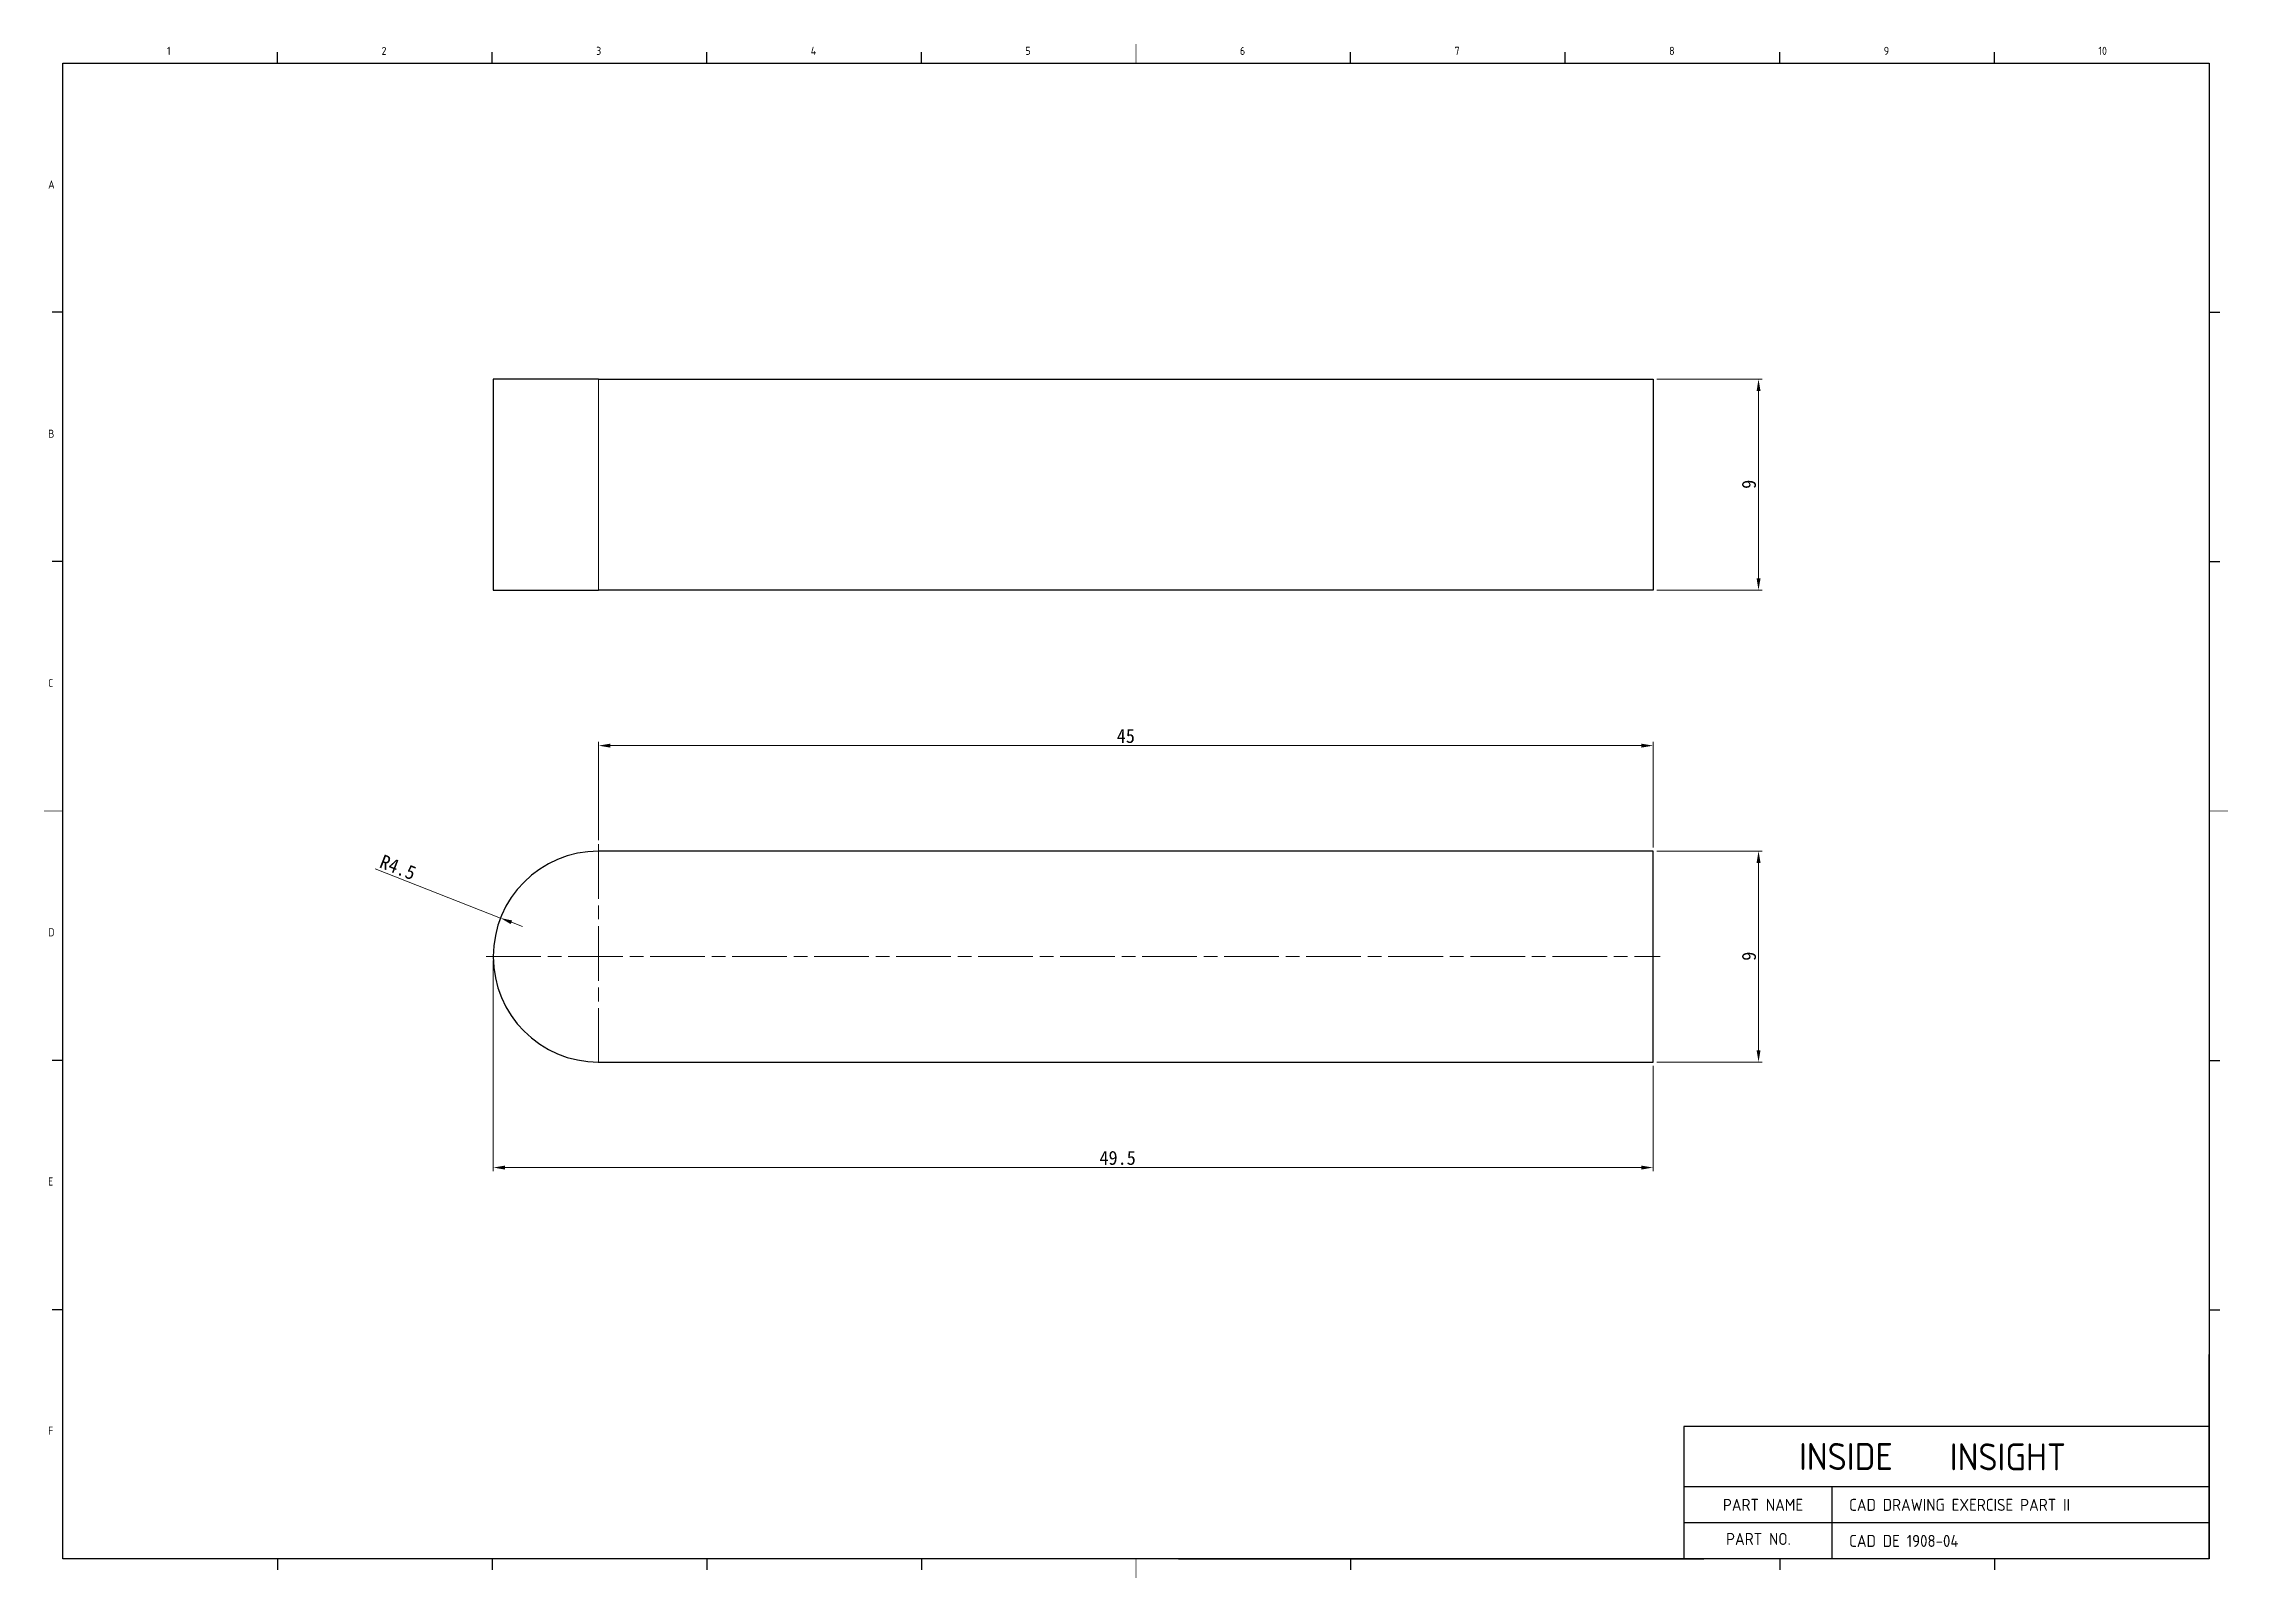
# Model space of a CAD drawing. Header units: inches. Extents: x 328 to 12229, y 132 to 477.
# Drawn here: x 7412.5 to 7505.7, y 138.2 to 203.6 of the extents above; entities that cross this region are included whole.
import ezdxf

# ---------------------------------------------------------------- set-up
doc = ezdxf.new("R2010")
doc.units = ezdxf.units.IN
doc.header["$MEASUREMENT"] = 0
doc.linetypes.add('D2', pattern=[11.2, 8, -0.8, 0.4, -0.8, 0.4, -0.8])
doc.linetypes.add('IST-0019-LG-201-6000-0010_Key.idw$0$CHAIN', pattern=[0.3543, 0.2362, -0.0295, 0.0591, -0.0295])
doc.layers.add('3', color=3, linetype='D2')
for name, color, linetype, lineweight in [('IST-0019-LG-201-6000-0010_Key.idw$0$1', 1, 'IST-0019-LG-201-6000-0010_Key.idw$0$CHAIN', 9), ('IST-0019-LG-201-6000-0010_Key.idw$0$4', 7, 'Continuous', 9), ('IST-0019-LG-201-6000-0010_Key.idw$0$7', 7, 'Continuous', 30)]:
    doc.layers.add(name, color=color, linetype=linetype, lineweight=lineweight)
doc.styles.add('A', font='GENISO', dxfattribs={"bigfont": 'WHGTXT'})
doc.styles.add('IST-0019-LG-201-6000-0010_Key.idw$0$주 문자 (MNL)_3', font='')
doc.styles.get('IST-0019-LG-201-6000-0010_Key.idw$0$주 문자 (MNL)_3').set_extended_font_data('GulimChe')
doc.dimstyles.new('IST-0019-LG-201-6000-0010_Key.idw$0$기본값 (MNL)', dxfattribs={"dimscale": 0.2, "dimtxt": 3, "dimasz": 2.5, "dimexe": 0.8, "dimexo": 0.8, "dimgap": 0.5, "dimtad": 1, "dimdec": 5, "dimrnd": 1e-08, "dimdsep": 46, "dimtxsty": 'IST-0019-LG-201-6000-0010_Key.idw$0$주 문자 (MNL)_3', "dimcen": 0.09, "dimdle": 15, "dimclrd": 174, "dimclre": 174, "dimclrt": 150, "dimadec": 6, "dimazin": 2, "dimtfac": 0.833333, "dimtdec": 4, "dimtmove": 0, "dimatfit": 3, "dimldrblk": 'IST-0019-LG-201-6000-0010_Key.idw$0$Filled-1', "dimfxl": 0, "dimtolj": 1, "dimlwd": -1, "dimlwe": -1, "dimarcsym": 0})

msp = doc.modelspace()

# ---------------------------------------------------------------- texts
at = {"linetype": 'Continuous', "style": 'A'}
for s, height, p in [('1', 0.3456, (7417.777217, 203.142328)), ('2', 0.3456, (7426.935617, 203.142328)), ('3', 0.3456, (7436.094017, 203.142328)), ('4', 0.3456, (7445.252417, 203.142328)), ('5', 0.3456, (7454.410817, 203.142328)), ('6', 0.3456, (7463.569217, 203.142328)), ('7', 0.3456, (7472.727617, 203.142328)), ('8', 0.3456, (7481.886017, 203.142328)), ('9', 0.3456, (7491.044417, 203.142328)), ('10', 0.3456, (7500.202817, 203.142328)), ('A', 0.3456, (7412.708417, 197.439928)), ('B', 0.3456, (7412.708417, 186.806968)), ('C', 0.3456, (7412.708417, 176.174008)), ('D', 0.3456, (7412.708417, 165.541048)), ('E', 0.3456, (7412.708417, 154.908088)), ('F', 0.3456, (7412.708417, 144.275128)), ('INSIDE', 1.1503423, (7487.429408, 142.772436)), ('INSIGHT', 1.1503423, (7493.863789, 142.757839)), ('PART NAME', 0.513216, (7484.182128, 141.028792)), ('CAD DRAWING EXERCISE PART II', 0.513216, (7489.567728, 141.028792)), ('PART NO.', 0.513216, (7484.317771, 139.57468)), ('CAD DE 1908-04', 0.513216, (7489.567728, 139.489144))]:
    msp.add_text(s, height=height, dxfattribs=at).set_placement(p)

# ---------------------------------------------------------------- blocks, each defined once
blk = doc.blocks.new('*D399')
at = {"layer": 'Defpoints', "color": 0}
for p in [(7432.014, 166.32), (7436.202, 164.675)]:
    blk.add_point(p, dxfattribs=at)
at = {"layer": 'IST-0019-LG-201-6000-0010_Key.idw$0$4', "color": 174}
for p, q in [((7432.014, 166.32), (7426.67, 168.42)), ((7432.48, 166.138), (7432.945, 165.955))]:
    blk.add_line(p, q, dxfattribs=at)
blk.add_solid([(7432.51, 166.215), (7432.449, 166.06), (7432.014, 166.32)], dxfattribs=at)
at = {"layer": 'IST-0019-LG-201-6000-0010_Key.idw$0$4', "color": 150, "insert": (7427.025, 169.05), "char_height": 0.6, "attachment_point": 1, "rotation": 338.54754, "style": 'IST-0019-LG-201-6000-0010_Key.idw$0$주 문자 (MNL)_3'}
blk.add_mtext('\\A1;R4.5', dxfattribs=at)
blk = doc.blocks.new('IST-0019-LG-201-6000-0010_Key.idw$0$Filled-1')
at = {"color": 0}
for p, q in [((0, 0), (-1, 0.17)), ((-1, 0.17), (-1, -0.17)), ((-1, 0), (0, 0)), ((-1, -0.17), (0, 0))]:
    blk.add_line(p, q, dxfattribs=at)
at = {"color": 0, "flags": 128}
blk.add_lwpolyline([(-1, -0.17), (0, 0), (-1, 0.17), (-1, -0.17)], dxfattribs=at)
at = {"color": 0}
blk.add_solid([(-1, -0.17), (0, 0), (-1, 0.17), (-1, -0.17)], dxfattribs=at)
blk = doc.blocks.new('*D400')
at = {"layer": 'Defpoints', "color": 0}
for p in [(7481.202, 173.675), (7436.202, 169.475), (7481.202, 169.175)]:
    blk.add_point(p, dxfattribs=at)
at = {"layer": 'IST-0019-LG-201-6000-0010_Key.idw$0$4', "color": 174}
for p, q in [((7436.202, 169.635), (7436.202, 173.835)), ((7436.702, 173.675), (7480.702, 173.675)), ((7481.202, 169.335), (7481.202, 173.835))]:
    blk.add_line(p, q, dxfattribs=at)
for points in [[(7436.702, 173.758), (7436.702, 173.591), (7436.202, 173.675)], [(7480.702, 173.591), (7480.702, 173.758), (7481.202, 173.675)]]:
    blk.add_solid(points, dxfattribs=at)
at = {"layer": 'IST-0019-LG-201-6000-0010_Key.idw$0$4', "color": 150, "insert": (7458.312, 174.39), "char_height": 0.6, "attachment_point": 1, "style": 'IST-0019-LG-201-6000-0010_Key.idw$0$주 문자 (MNL)_3'}
blk.add_mtext('\\A1;45', dxfattribs=at)
blk = doc.blocks.new('*D401')
at = {"layer": 'Defpoints', "color": 0}
for p in [(7431.702, 164.675), (7481.202, 160.175), (7481.202, 155.675)]:
    blk.add_point(p, dxfattribs=at)
at = {"layer": 'IST-0019-LG-201-6000-0010_Key.idw$0$4', "color": 174}
for p, q in [((7431.702, 164.515), (7431.702, 155.515)), ((7481.202, 160.015), (7481.202, 155.515)), ((7432.202, 155.675), (7480.702, 155.675))]:
    blk.add_line(p, q, dxfattribs=at)
for points in [[(7432.202, 155.758), (7432.202, 155.591), (7431.702, 155.675)], [(7480.702, 155.591), (7480.702, 155.758), (7481.202, 155.675)]]:
    blk.add_solid(points, dxfattribs=at)
at = {"layer": 'IST-0019-LG-201-6000-0010_Key.idw$0$4', "color": 150, "insert": (7457.574, 156.39), "char_height": 0.6, "attachment_point": 1, "style": 'IST-0019-LG-201-6000-0010_Key.idw$0$주 문자 (MNL)_3'}
blk.add_mtext('\\A1;49.5', dxfattribs=at)
blk = doc.blocks.new('*D402')
at = {"layer": 'Defpoints', "color": 0}
for p in [(7481.202, 169.175), (7485.702, 169.175), (7481.202, 160.175)]:
    blk.add_point(p, dxfattribs=at)
at = {"layer": 'IST-0019-LG-201-6000-0010_Key.idw$0$4', "color": 174}
for p, q in [((7481.362, 169.175), (7485.862, 169.175)), ((7485.702, 160.675), (7485.702, 168.675)), ((7481.362, 160.175), (7485.862, 160.175))]:
    blk.add_line(p, q, dxfattribs=at)
for points in [[(7485.786, 168.675), (7485.619, 168.675), (7485.702, 169.175)], [(7485.619, 160.675), (7485.786, 160.675), (7485.702, 160.175)]]:
    blk.add_solid(points, dxfattribs=at)
at = {"layer": 'IST-0019-LG-201-6000-0010_Key.idw$0$4', "color": 150, "insert": (7484.989, 164.497), "char_height": 0.6, "attachment_point": 1, "rotation": 90, "style": 'IST-0019-LG-201-6000-0010_Key.idw$0$주 문자 (MNL)_3'}
blk.add_mtext('\\A1;9', dxfattribs=at)
blk = doc.blocks.new('*D403')
at = {"layer": 'Defpoints', "color": 0}
for p in [(7481.202, 189.308), (7481.202, 180.308), (7485.702, 180.308)]:
    blk.add_point(p, dxfattribs=at)
at = {"layer": 'IST-0019-LG-201-6000-0010_Key.idw$0$4', "color": 174}
for p, q in [((7481.362, 189.308), (7485.862, 189.308)), ((7485.702, 188.808), (7485.702, 180.808)), ((7481.362, 180.308), (7485.862, 180.308))]:
    blk.add_line(p, q, dxfattribs=at)
for points in [[(7485.786, 188.808), (7485.619, 188.808), (7485.702, 189.308)], [(7485.619, 180.808), (7485.786, 180.808), (7485.702, 180.308)]]:
    blk.add_solid(points, dxfattribs=at)
at = {"layer": 'IST-0019-LG-201-6000-0010_Key.idw$0$4', "color": 150, "insert": (7484.989, 184.63), "char_height": 0.6, "attachment_point": 1, "rotation": 90, "style": 'IST-0019-LG-201-6000-0010_Key.idw$0$주 문자 (MNL)_3'}
blk.add_mtext('\\A1;9', dxfattribs=at)

# ---------------------------------------------------------------- dimensions: what is measured, and where the dimension line sits
at = {"layer": 'IST-0019-LG-201-6000-0010_Key.idw$0$4', "color": 174}
for base, p1, p2, angle, override, picture, middle in [((7485.702497, 180.307551), (7481.202497, 189.307551), (7481.202497, 180.307551), 90, {"dimgap": 0.5, "dimdec": 5, "dimtol": 0, "dimlim": 0, "dimtp": 0, "dimtm": 0, "dimtdec": 4, "dimtofl": 0, "dimatfit": 1}, '*D403', (7485.702497, 184.807551)), ((7481.202497, 173.674618), (7436.202497, 169.474618), (7481.202497, 169.174618), 180, {"dimtofl": 0, "dimatfit": 1}, '*D400', (7458.702497, 173.674618)), ((7485.702497, 169.174618), (7481.202497, 160.174618), (7481.202497, 169.174618), 90, {"dimgap": 0.5, "dimdec": 5, "dimtol": 0, "dimlim": 0, "dimtp": 0, "dimtm": 0, "dimtdec": 4, "dimtofl": 0, "dimatfit": 1}, '*D402', (7485.702497, 164.674618))]:
    dim = msp.add_linear_dim(base=base, p1=p1, p2=p2, angle=angle, dimstyle='IST-0019-LG-201-6000-0010_Key.idw$0$기본값 (MNL)', override=override, dxfattribs=at)
    dim.commit()
    dim.dimension.update_dxf_attribs({"geometry": picture, "text_midpoint": middle, "dimtype": 160})
dim = msp.add_radius_dim(center=(7436.202497, 164.674618), mpoint=(7432.014251, 166.320399), dimstyle='IST-0019-LG-201-6000-0010_Key.idw$0$기본값 (MNL)', override={"dimgap": 0.5, "dimdec": 5, "dimlfac": 1, "dimcen": 0, "dimtol": 0, "dimlim": 0, "dimtp": 0, "dimtm": 0, "dimtdec": 4, "dimtofl": 0}, dxfattribs=at)
dim.commit()
dim.dimension.update_dxf_attribs({"geometry": '*D399', "text_midpoint": (7427.497202, 168.095383), "dimtype": 164})
dim = msp.add_linear_dim(base=(7481.202497, 155.674618), p1=(7431.702497, 164.674618), p2=(7481.202497, 160.174618), dimstyle='IST-0019-LG-201-6000-0010_Key.idw$0$기본값 (MNL)', override={"dimtofl": 0, "dimatfit": 1}, dxfattribs=at)
dim.commit()
dim.dimension.update_dxf_attribs({"geometry": '*D401', "text_midpoint": (7458.373558, 155.674618), "dimtype": 160})

# ---------------------------------------------------------------- linework, layer by layer
at = {"linetype": 'Continuous'}
for p, q in [((7413.342017, 202.796728), (7504.926017, 202.796728)), ((7413.342017, 138.975928), (7413.342017, 202.796728)), ((7504.926017, 202.796728), (7504.926017, 138.975928)), ((7504.926017, 138.975928), (7413.342017, 138.975928))]:
    msp.add_line(p, q, dxfattribs=at)
at = {"layer": '3', "color": 3, "linetype": 'Continuous'}
for p, q in [((7422.500417, 202.796728), (7422.500417, 203.257528)), ((7431.658817, 202.796728), (7431.658817, 203.257528)), ((7449.975617, 202.796728), (7449.975617, 203.257528)), ((7468.292417, 202.796728), (7468.292417, 203.257528)), ((7477.450817, 202.796728), (7477.450817, 203.257528)), ((7486.609217, 202.796728), (7486.609217, 203.257528)), ((7495.767617, 202.796728), (7495.767617, 203.257528)), ((7413.342017, 192.163768), (7412.881217, 192.163768)), ((7504.926017, 192.163768), (7505.386817, 192.163768)), ((7413.342017, 181.530808), (7412.881217, 181.530808)), ((7504.926017, 181.530808), (7505.386817, 181.530808)), ((7413.342017, 160.241848), (7412.881217, 160.241848)), ((7504.926017, 160.241848), (7505.386817, 160.241848)), ((7413.342017, 149.608888), (7412.881217, 149.608888)), ((7504.926017, 149.608888), (7505.386817, 149.608888)), ((7504.926017, 138.975928), (7504.926017, 147.7006)), ((7504.926017, 144.621304), (7482.515585, 144.621304)), ((7482.515585, 144.621304), (7482.515585, 138.975928)), ((7504.926017, 142.055224), (7482.515585, 142.055224)), ((7488.845249, 138.975928), (7488.845249, 142.055224)), ((7504.926017, 140.515576), (7482.515585, 140.515576)), ((7422.500417, 138.975928), (7422.500417, 138.515128)), ((7431.658817, 138.975928), (7431.658817, 138.515128)), ((7440.817217, 138.975928), (7440.817217, 138.515128)), ((7449.975617, 138.975928), (7449.975617, 138.515128)), ((7460.95177, 138.975928), (7483.362202, 138.975928)), ((7468.292417, 138.975928), (7468.292417, 138.515128)), ((7486.609217, 138.975928), (7486.609217, 138.515128)), ((7495.767617, 138.975928), (7495.767617, 138.515128))]:
    msp.add_line(p, q, dxfattribs=at)
at = {"layer": '3', "linetype": 'Continuous'}
msp.add_line((7440.817217, 202.796728), (7440.817217, 203.257528), dxfattribs=at)
at = {"layer": '3', "color": 3, "linetype": 'Continuous', "const_width": 0.03456}
for points in [[(7459.134017, 202.796728), (7459.134017, 203.603128)], [(7413.342017, 170.886328), (7412.535617, 170.886328)], [(7504.926017, 170.886328), (7505.732417, 170.886328)], [(7459.134017, 138.975928), (7459.134017, 138.169528)]]:
    msp.add_lwpolyline(points, dxfattribs=at)
at = {"layer": 'IST-0019-LG-201-6000-0010_Key.idw$0$1', "linetype": 'IST-0019-LG-201-6000-0010_Key.idw$0$CHAIN', "ltscale": 9.878633}
for p, q in [((7436.202497, 169.474618), (7436.202497, 159.874618)), ((7431.402497, 164.674618), (7481.502497, 164.674618))]:
    msp.add_line(p, q, dxfattribs=at)
at = {"layer": 'IST-0019-LG-201-6000-0010_Key.idw$0$4'}
msp.add_line((7436.202497, 189.307551), (7436.202497, 180.307551), dxfattribs=at)
at = {"layer": 'IST-0019-LG-201-6000-0010_Key.idw$0$7'}
for p, q in [((7436.202497, 189.307551), (7431.702497, 189.307551)), ((7431.702497, 189.307551), (7431.702497, 180.307551)), ((7436.202497, 189.307551), (7481.202497, 189.307551)), ((7481.202497, 189.307551), (7481.202497, 180.307551)), ((7431.702497, 180.307551), (7436.202497, 180.307551)), ((7481.202497, 180.307551), (7436.202497, 180.307551)), ((7481.202497, 169.174618), (7436.202497, 169.174618)), ((7481.202497, 160.174618), (7481.202497, 169.174618)), ((7436.202497, 160.174618), (7481.202497, 160.174618))]:
    msp.add_line(p, q, dxfattribs=at)
msp.add_arc((7436.202497, 164.674618), 4.5, 90, 270, dxfattribs=at)

msp.set_redraw_order([(e.dxf.handle, doc.entitydb.next_handle()) for e in msp.query("TEXT MTEXT ATTDEF DIMENSION ARC_DIMENSION")])  # texts and dimensions are drawn at this point

doc.saveas('drawing.dxf')
